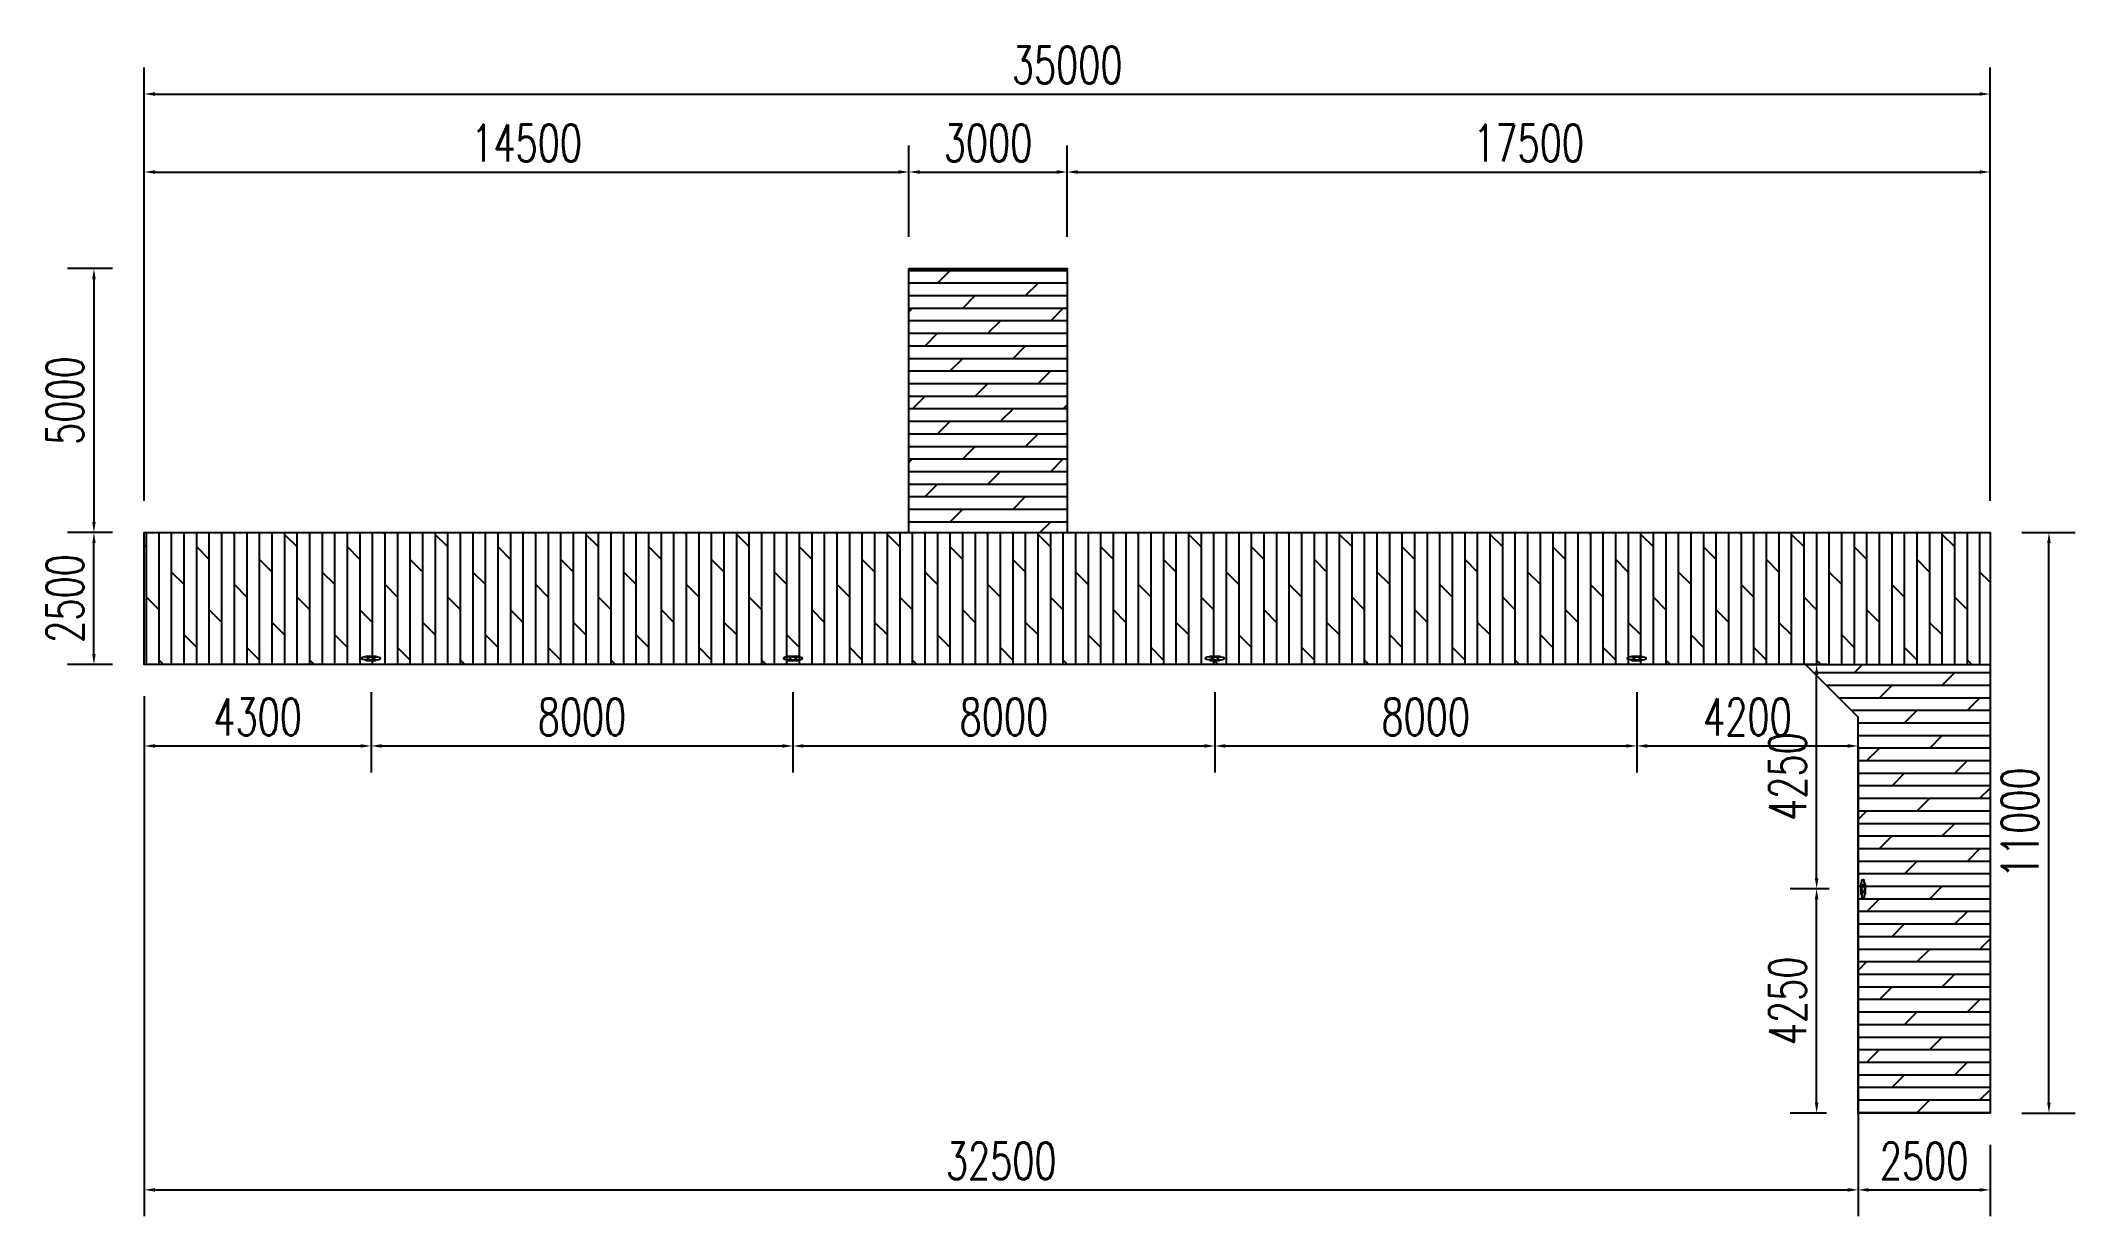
# Model space of a CAD drawing. Header units: millimetres. Extents: x -1491330 to -1355454, y 1413078 to 1531173.
# Drawn here: x -1461564 to -1422983, y 1413078 to 1435352 of the extents above; entities that cross this region are included whole.
import ezdxf

# ---------------------------------------------------------------- set-up
doc = ezdxf.new("R2010")
doc.units = ezdxf.units.MM
doc.header["$LTSCALE"] = 10
doc.layers.get('0').update_dxf_attribs({"linetype": 'CONTINUOUS'})
doc.layers.get('DEFPOINTS').update_dxf_attribs({"linetype": 'CONTINUOUS'})
for name, color, linetype in [('W- bollard系船栓', 4, 'CONTINUOUS'), ('W-STEEL_FRAME钢架', 3, 'CONTINUOUS'), ('W-WOOD_FLOOR木地板', 30, 'CONTINUOUS'), ('系船栓', 132, 'CONTINUOUS')]:
    doc.layers.add(name, color=color, linetype=linetype)
doc.styles.add('STANDARD_T3', font='simplex.shx', dxfattribs={"width": 0.7, "bigfont": 'gbcbig.shx'})
doc.dimstyles.new('W&&200', dxfattribs={"dimtxt": 700, "dimasz": 200, "dimexe": 500, "dimexo": 600, "dimgap": 200, "dimtad": 1, "dimdec": 0, "dimzin": 0, "dimdsep": 46, "dimtxsty": 'STANDARD_T3', "dimcen": 0.09, "dimclrd": 1, "dimclre": 1, "dimclrt": 7, "dimazin": 2, "dimtfac": 1, "dimtdec": 0, "dimtix": 1, "dimtmove": 2, "dimatfit": 3, "dimfxl": 0, "dimtolj": 1, "dimtzin": 0, "dimarcsym": 0})
pattern_1 = [(0, (-3011878.98, -1010947.8), (0, 238.122618), []), (45, (-3011879, -1010947.8), (-476.24491, 476.24491), [336.75638, -673.512])]

msp = doc.modelspace()

# ---------------------------------------------------------------- blocks, each defined once
blk = doc.blocks.new('*D267')
at = {"color": 1, "lineweight": -2, "transparency": 16777216}
for p, q in [((-1459600, 1426633), (-1459600, 1433364)), ((-1445100, 1431633), (-1445100, 1433364)), ((-1459400, 1432864), (-1445300, 1432864))]:
    blk.add_line(p, q, dxfattribs=at)
at = {"color": 1, "transparency": 16777216}
for points in [[(-1459400, 1432898), (-1459400, 1432831), (-1459600, 1432864)], [(-1445300, 1432898), (-1445300, 1432831), (-1445100, 1432864)]]:
    blk.add_solid(points, dxfattribs=at)
at = {"layer": 'DEFPOINTS', "color": 0, "transparency": 16777216}
for p in [(-1445100, 1432864), (-1445100, 1431033), (-1459600, 1426033)]:
    blk.add_point(p, dxfattribs=at)
at = {"color": 7, "transparency": 16777216, "insert": (-1452350, 1433414), "char_height": 700, "attachment_point": 5, "style": 'STANDARD_T3'}
blk.add_mtext('\\A1;14500', dxfattribs=at)
blk = doc.blocks.new('*D268')
at = {"color": 1, "lineweight": -2, "transparency": 16777216}
for p, q in [((-1445100, 1431633), (-1445100, 1433364)), ((-1442100, 1431633), (-1442100, 1433364)), ((-1444900, 1432864), (-1442300, 1432864))]:
    blk.add_line(p, q, dxfattribs=at)
at = {"color": 1, "transparency": 16777216}
for points in [[(-1444900, 1432898), (-1444900, 1432831), (-1445100, 1432864)], [(-1442300, 1432898), (-1442300, 1432831), (-1442100, 1432864)]]:
    blk.add_solid(points, dxfattribs=at)
at = {"layer": 'DEFPOINTS', "color": 0, "transparency": 16777216}
for p in [(-1442100, 1432864), (-1445100, 1431033), (-1442100, 1431033)]:
    blk.add_point(p, dxfattribs=at)
at = {"color": 7, "transparency": 16777216, "insert": (-1443600, 1433414), "char_height": 700, "attachment_point": 5, "style": 'STANDARD_T3'}
blk.add_mtext('\\A1;3000', dxfattribs=at)
blk = doc.blocks.new('*D272')
at = {"color": 1, "lineweight": -2, "transparency": 16777216}
for p, q in [((-1442100, 1431633), (-1442100, 1433364)), ((-1424600, 1426633), (-1424600, 1433364)), ((-1441900, 1432864), (-1424800, 1432864))]:
    blk.add_line(p, q, dxfattribs=at)
at = {"color": 1, "transparency": 16777216}
for points in [[(-1441900, 1432898), (-1441900, 1432831), (-1442100, 1432864)], [(-1424800, 1432898), (-1424800, 1432831), (-1424600, 1432864)]]:
    blk.add_solid(points, dxfattribs=at)
at = {"layer": 'DEFPOINTS', "color": 0, "transparency": 16777216}
for p in [(-1424600, 1432864), (-1442100, 1431033), (-1424600, 1426033)]:
    blk.add_point(p, dxfattribs=at)
at = {"color": 7, "transparency": 16777216, "insert": (-1433350, 1433414), "char_height": 700, "attachment_point": 5, "style": 'STANDARD_T3'}
blk.add_mtext('\\A1;17500', dxfattribs=at)
blk = doc.blocks.new('*D269')
at = {"color": 1, "lineweight": -2, "transparency": 16777216}
for p, q in [((-1460200, 1426033), (-1461055, 1426033)), ((-1460555, 1423733), (-1460555, 1425833)), ((-1460200, 1423533), (-1461055, 1423533))]:
    blk.add_line(p, q, dxfattribs=at)
at = {"color": 1, "transparency": 16777216}
for points in [[(-1460588, 1425833), (-1460522, 1425833), (-1460555, 1426033)], [(-1460588, 1423733), (-1460522, 1423733), (-1460555, 1423533)]]:
    blk.add_solid(points, dxfattribs=at)
at = {"layer": 'DEFPOINTS', "color": 0, "transparency": 16777216}
for p in [(-1460555, 1426033), (-1459600, 1426033), (-1459600, 1423533)]:
    blk.add_point(p, dxfattribs=at)
at = {"color": 7, "transparency": 16777216, "insert": (-1461105, 1424783), "char_height": 700, "attachment_point": 5, "rotation": 90, "style": 'STANDARD_T3'}
blk.add_mtext('\\A1;2500', dxfattribs=at)
blk = doc.blocks.new('*D273')
at = {"color": 1, "lineweight": -2, "transparency": 16777216}
for p, q in [((-1459600, 1422933), (-1459600, 1413078)), ((-1427100, 1421933), (-1427100, 1413078)), ((-1459400, 1413578), (-1427300, 1413578))]:
    blk.add_line(p, q, dxfattribs=at)
at = {"color": 1, "transparency": 16777216}
for points in [[(-1459400, 1413611), (-1459400, 1413544), (-1459600, 1413578)], [(-1427300, 1413611), (-1427300, 1413544), (-1427100, 1413578)]]:
    blk.add_solid(points, dxfattribs=at)
at = {"layer": 'DEFPOINTS', "color": 0, "transparency": 16777216}
for p in [(-1459600, 1423533), (-1427100, 1422533), (-1427100, 1413578)]:
    blk.add_point(p, dxfattribs=at)
at = {"color": 7, "transparency": 16777216, "insert": (-1443350, 1414128), "char_height": 700, "attachment_point": 5, "style": 'STANDARD_T3'}
blk.add_mtext('\\A1;32500', dxfattribs=at)
blk = doc.blocks.new('*D274')
at = {"color": 1, "lineweight": -2, "transparency": 16777216}
for p, q in [((-1427100, 1414433), (-1427100, 1413078)), ((-1424600, 1414433), (-1424600, 1413078)), ((-1426900, 1413578), (-1424800, 1413578))]:
    blk.add_line(p, q, dxfattribs=at)
at = {"color": 1, "transparency": 16777216}
for points in [[(-1426900, 1413611), (-1426900, 1413544), (-1427100, 1413578)], [(-1424800, 1413611), (-1424800, 1413544), (-1424600, 1413578)]]:
    blk.add_solid(points, dxfattribs=at)
at = {"layer": 'DEFPOINTS', "color": 0, "transparency": 16777216}
for p in [(-1427100, 1415033), (-1424600, 1415033), (-1424600, 1413578)]:
    blk.add_point(p, dxfattribs=at)
at = {"color": 7, "transparency": 16777216, "insert": (-1425850, 1414128), "char_height": 700, "attachment_point": 5, "style": 'STANDARD_T3'}
blk.add_mtext('\\A1;2500', dxfattribs=at)
blk = doc.blocks.new('*D270')
at = {"color": 1, "lineweight": -2, "transparency": 16777216}
for p, q in [((-1424000, 1426033), (-1422983, 1426033)), ((-1423483, 1415233), (-1423483, 1425833)), ((-1424000, 1415033), (-1422983, 1415033))]:
    blk.add_line(p, q, dxfattribs=at)
at = {"color": 1, "transparency": 16777216}
for points in [[(-1423517, 1425833), (-1423450, 1425833), (-1423483, 1426033)], [(-1423517, 1415233), (-1423450, 1415233), (-1423483, 1415033)]]:
    blk.add_solid(points, dxfattribs=at)
at = {"layer": 'DEFPOINTS', "color": 0, "transparency": 16777216}
for p in [(-1424600, 1426033), (-1423483, 1426033), (-1424600, 1415033)]:
    blk.add_point(p, dxfattribs=at)
at = {"color": 7, "transparency": 16777216, "insert": (-1424033, 1420533), "char_height": 700, "attachment_point": 5, "rotation": 90, "style": 'STANDARD_T3'}
blk.add_mtext('\\A1;11000', dxfattribs=at)
blk = doc.blocks.new('*D271')
at = {"color": 1, "lineweight": -2, "transparency": 16777216}
for p, q in [((-1460200, 1431033), (-1461055, 1431033)), ((-1460555, 1430833), (-1460555, 1426233)), ((-1460200, 1426033), (-1461055, 1426033))]:
    blk.add_line(p, q, dxfattribs=at)
at = {"color": 1, "transparency": 16777216}
for points in [[(-1460588, 1430833), (-1460522, 1430833), (-1460555, 1431033)], [(-1460588, 1426233), (-1460522, 1426233), (-1460555, 1426033)]]:
    blk.add_solid(points, dxfattribs=at)
at = {"layer": 'DEFPOINTS', "color": 0, "transparency": 16777216}
for p in [(-1459600, 1431033), (-1460555, 1426033), (-1459600, 1426033)]:
    blk.add_point(p, dxfattribs=at)
at = {"color": 7, "transparency": 16777216, "insert": (-1461105, 1428533), "char_height": 700, "attachment_point": 5, "rotation": 90, "style": 'STANDARD_T3'}
blk.add_mtext('\\A1;5000', dxfattribs=at)
blk = doc.blocks.new('*D275')
at = {"color": 1, "lineweight": -2, "transparency": 16777216}
for p, q in [((-1459600, 1426633), (-1459600, 1434842)), ((-1424600, 1426633), (-1424600, 1434842)), ((-1459400, 1434342), (-1424800, 1434342))]:
    blk.add_line(p, q, dxfattribs=at)
at = {"color": 1, "transparency": 16777216}
for points in [[(-1459400, 1434376), (-1459400, 1434309), (-1459600, 1434342)], [(-1424800, 1434376), (-1424800, 1434309), (-1424600, 1434342)]]:
    blk.add_solid(points, dxfattribs=at)
at = {"layer": 'DEFPOINTS', "color": 0, "transparency": 16777216}
for p in [(-1424600, 1434342), (-1459600, 1426033), (-1424600, 1426033)]:
    blk.add_point(p, dxfattribs=at)
at = {"color": 7, "transparency": 16777216, "insert": (-1442100, 1434892), "char_height": 700, "attachment_point": 5, "style": 'STANDARD_T3'}
blk.add_mtext('\\A1;35000', dxfattribs=at)
blk = doc.blocks.new('$matou$00000053')
at = {"layer": '系船栓'}
for p, q in [((-90, 40, 0), (90, 40, 0)), ((-70, 30, 0), (70, 30, 0)), ((-70, -30, 0), (-156, -23, 0)), ((-90, -40, 0), (90, -40, 0)), ((-70, -30, 0), (70, -30, 0)), ((70, -30, 0), (156, -23, 0))]:
    blk.add_line(p, q, dxfattribs=at)
at = {"layer": '系船栓', "elevation": 0}
for points in [[(-70, 30), (-156, 23)], [(70, 30), (156, 23)], [(175, 3), (175, -3)]]:
    blk.add_lwpolyline(points, dxfattribs=at)
at = {"layer": '系船栓'}
for centre, radius in [((-55, 0, 0), 15), ((-55, 0, 0), 10), ((55, 0, 0), 15), ((55, 0, 0), 10)]:
    blk.add_circle(centre, radius, dxfattribs=at)
for centre, radius, start, end in [((-152, 0, 0), 23, 98.951, 261.049), ((-85, 0, 0), 40.4, 97.8135, 139.5859), ((85, 0, 0), 40.4, 40.4141, 82.1865), ((152, 0, 0), 23, 278.951, 81.049), ((-85, 0, 0), 40.4, 220.4141, 262.1865), ((85, 0, 0), 40.4, 277.8135, 319.5859)]:
    blk.add_arc(centre, radius, start, end, dxfattribs=at)
blk = doc.blocks.new('*U278')
at = {"layer": 'W- bollard系船栓', "lineweight": 0, "xscale": -1, "rotation": 180}
blk.add_blockref('$matou$00000053', (0, 0, 0), dxfattribs=at)
blk = doc.blocks.new('*U279')
at = {"layer": 'W-WOOD_FLOOR木地板', "color": 0, "linetype": 'ByBlock', "lineweight": -2, "transparency": 16777216}
for p in [(0, 0), (8000, 0), (16000, 0), (24000, 0)]:
    blk.add_blockref('*U278', p, dxfattribs=at)
blk = doc.blocks.new('*D283')
at = {"color": 1, "lineweight": -2, "transparency": 16777216}
for p, q in [((-1427649, 1419283), (-1428389, 1419283)), ((-1427889, 1415233), (-1427889, 1419083)), ((-1427700, 1415033), (-1428389, 1415033))]:
    blk.add_line(p, q, dxfattribs=at)
at = {"color": 1, "transparency": 16777216}
for points in [[(-1427922, 1419083), (-1427855, 1419083), (-1427889, 1419283)], [(-1427922, 1415233), (-1427855, 1415233), (-1427889, 1415033)]]:
    blk.add_solid(points, dxfattribs=at)
at = {"layer": 'DEFPOINTS', "color": 0, "transparency": 16777216}
for p in [(-1427889, 1419283), (-1427049, 1419283), (-1427100, 1415033)]:
    blk.add_point(p, dxfattribs=at)
at = {"color": 7, "transparency": 16777216, "insert": (-1428439, 1417158), "char_height": 700, "attachment_point": 5, "rotation": 90, "style": 'STANDARD_T3'}
blk.add_mtext('\\A1;4250', dxfattribs=at)
blk = doc.blocks.new('*D284')
at = {"color": 1, "lineweight": -2, "transparency": 16777216}
for p, q in [((-1427692, 1423533), (-1428389, 1423533)), ((-1427889, 1419483), (-1427889, 1423333)), ((-1427649, 1419283), (-1428389, 1419283))]:
    blk.add_line(p, q, dxfattribs=at)
at = {"color": 1, "transparency": 16777216}
for points in [[(-1427922, 1423333), (-1427855, 1423333), (-1427889, 1423533)], [(-1427922, 1419483), (-1427855, 1419483), (-1427889, 1419283)]]:
    blk.add_solid(points, dxfattribs=at)
at = {"layer": 'DEFPOINTS', "color": 0, "transparency": 16777216}
for p in [(-1427889, 1423533), (-1427092, 1423533), (-1427049, 1419283)]:
    blk.add_point(p, dxfattribs=at)
at = {"color": 7, "transparency": 16777216, "insert": (-1428439, 1421408), "char_height": 700, "attachment_point": 5, "rotation": 90, "style": 'STANDARD_T3'}
blk.add_mtext('\\A1;4250', dxfattribs=at)
blk = doc.blocks.new('*D285')
at = {"color": 1, "lineweight": -2, "transparency": 16777216}
for p, q in [((-1459600, 1422933), (-1459600, 1421489)), ((-1455300, 1423010), (-1455300, 1421489)), ((-1459400, 1421989), (-1455500, 1421989))]:
    blk.add_line(p, q, dxfattribs=at)
at = {"color": 1, "transparency": 16777216}
for points in [[(-1459400, 1422023), (-1459400, 1421956), (-1459600, 1421989)], [(-1455500, 1422023), (-1455500, 1421956), (-1455300, 1421989)]]:
    blk.add_solid(points, dxfattribs=at)
at = {"layer": 'DEFPOINTS', "color": 0, "transparency": 16777216}
for p in [(-1459600, 1423533), (-1455300, 1423610), (-1455300, 1421989)]:
    blk.add_point(p, dxfattribs=at)
at = {"color": 7, "transparency": 16777216, "insert": (-1457450, 1422539), "char_height": 700, "attachment_point": 5, "style": 'STANDARD_T3'}
blk.add_mtext('\\A1;4300', dxfattribs=at)
blk = doc.blocks.new('*D286')
at = {"color": 1, "lineweight": -2, "transparency": 16777216}
for p, q in [((-1455300, 1423010), (-1455300, 1421489)), ((-1447300, 1423010), (-1447300, 1421489)), ((-1455100, 1421989), (-1447500, 1421989))]:
    blk.add_line(p, q, dxfattribs=at)
at = {"color": 1, "transparency": 16777216}
for points in [[(-1455100, 1422023), (-1455100, 1421956), (-1455300, 1421989)], [(-1447500, 1422023), (-1447500, 1421956), (-1447300, 1421989)]]:
    blk.add_solid(points, dxfattribs=at)
at = {"layer": 'DEFPOINTS', "color": 0, "transparency": 16777216}
for p in [(-1455300, 1423610), (-1447300, 1423610), (-1447300, 1421989)]:
    blk.add_point(p, dxfattribs=at)
at = {"color": 7, "transparency": 16777216, "insert": (-1451300, 1422539), "char_height": 700, "attachment_point": 5, "style": 'STANDARD_T3'}
blk.add_mtext('\\A1;8000', dxfattribs=at)
blk = doc.blocks.new('*D287')
at = {"color": 1, "lineweight": -2, "transparency": 16777216}
for p, q in [((-1447300, 1423010), (-1447300, 1421489)), ((-1439300, 1423010), (-1439300, 1421489)), ((-1447100, 1421989), (-1439500, 1421989))]:
    blk.add_line(p, q, dxfattribs=at)
at = {"color": 1, "transparency": 16777216}
for points in [[(-1447100, 1422023), (-1447100, 1421956), (-1447300, 1421989)], [(-1439500, 1422023), (-1439500, 1421956), (-1439300, 1421989)]]:
    blk.add_solid(points, dxfattribs=at)
at = {"layer": 'DEFPOINTS', "color": 0, "transparency": 16777216}
for p in [(-1447300, 1423610), (-1439300, 1423610), (-1439300, 1421989)]:
    blk.add_point(p, dxfattribs=at)
at = {"color": 7, "transparency": 16777216, "insert": (-1443300, 1422539), "char_height": 700, "attachment_point": 5, "style": 'STANDARD_T3'}
blk.add_mtext('\\A1;8000', dxfattribs=at)
blk = doc.blocks.new('*D288')
at = {"color": 1, "lineweight": -2, "transparency": 16777216}
for p, q in [((-1439300, 1423010), (-1439300, 1421489)), ((-1431300, 1423010), (-1431300, 1421489)), ((-1439100, 1421989), (-1431500, 1421989))]:
    blk.add_line(p, q, dxfattribs=at)
at = {"color": 1, "transparency": 16777216}
for points in [[(-1439100, 1422023), (-1439100, 1421956), (-1439300, 1421989)], [(-1431500, 1422023), (-1431500, 1421956), (-1431300, 1421989)]]:
    blk.add_solid(points, dxfattribs=at)
at = {"layer": 'DEFPOINTS', "color": 0, "transparency": 16777216}
for p in [(-1439300, 1423610), (-1431300, 1423610), (-1431300, 1421989)]:
    blk.add_point(p, dxfattribs=at)
at = {"color": 7, "transparency": 16777216, "insert": (-1435300, 1422539), "char_height": 700, "attachment_point": 5, "style": 'STANDARD_T3'}
blk.add_mtext('\\A1;8000', dxfattribs=at)
blk = doc.blocks.new('*D289')
at = {"color": 1, "lineweight": -2, "transparency": 16777216}
for p, q in [((-1431300, 1423010), (-1431300, 1421489)), ((-1431100, 1421989), (-1427300, 1421989)), ((-1427100, 1421933), (-1427100, 1421489))]:
    blk.add_line(p, q, dxfattribs=at)
at = {"color": 1, "transparency": 16777216}
for points in [[(-1431100, 1422023), (-1431100, 1421956), (-1431300, 1421989)], [(-1427300, 1422023), (-1427300, 1421956), (-1427100, 1421989)]]:
    blk.add_solid(points, dxfattribs=at)
at = {"layer": 'DEFPOINTS', "color": 0, "transparency": 16777216}
for p in [(-1431300, 1423610), (-1427100, 1422533), (-1427100, 1421989)]:
    blk.add_point(p, dxfattribs=at)
at = {"color": 7, "transparency": 16777216, "insert": (-1429200, 1422539), "char_height": 700, "attachment_point": 5, "style": 'STANDARD_T3'}
blk.add_mtext('\\A1;4200', dxfattribs=at)

# ---------------------------------------------------------------- dimensions: what is measured, and where the dimension line sits
for base, p1, p2, picture, middle in [((-1424599.9, 1434342.3), (-1459599.9, 1426033.5), (-1424599.9, 1426033.5), '*D275', (-1442099.9, 1434892.3)), ((-1445099.9, 1432864.3), (-1459599.9, 1426033.5), (-1445099.9, 1431033.5), '*D267', (-1452349.9, 1433414.3)), ((-1442099.9, 1432864.3), (-1445099.9, 1431033.5), (-1442099.9, 1431033.5), '*D268', (-1443599.9, 1433414.3)), ((-1424599.9, 1432864.3), (-1442099.9, 1431033.5), (-1424599.9, 1426033.5), '*D272', (-1433349.9, 1433414.3)), ((-1455299.9, 1421989.2), (-1459599.9, 1423533.5), (-1455299.9, 1423610.2), '*D285', (-1457449.9, 1422539.2)), ((-1427099.9, 1413577.6), (-1459599.9, 1423533.5), (-1427099.9, 1422533.5), '*D273', (-1443349.9, 1414127.6)), ((-1447299.9, 1421989.2), (-1455299.9, 1423610.2), (-1447299.9, 1423610.2), '*D286', (-1451299.9, 1422539.2)), ((-1439299.9, 1421989.2), (-1447299.9, 1423610.2), (-1439299.9, 1423610.2), '*D287', (-1443299.9, 1422539.2)), ((-1431299.9, 1421989.2), (-1439299.9, 1423610.2), (-1431299.9, 1423610.2), '*D288', (-1435299.9, 1422539.2)), ((-1427099.9, 1421989.2), (-1431299.9, 1423610.2), (-1427099.9, 1422533.5), '*D289', (-1429199.9, 1422539.2)), ((-1424599.9, 1413577.6), (-1427099.9, 1415033.5), (-1424599.9, 1415033.5), '*D274', (-1425849.9, 1414127.6))]:
    dim = msp.add_linear_dim(base=base, p1=p1, p2=p2, dimstyle='W&&200')
    dim.commit()
    dim.dimension.update_dxf_attribs({"geometry": picture, "text_midpoint": middle})
for base, p1, p2, picture, middle in [((-1460555.1, 1426033.5), (-1459599.9, 1431033.5), (-1459599.9, 1426033.5), '*D271', (-1461105.1, 1428533.5)), ((-1460555.1, 1426033.5), (-1459599.9, 1423533.5), (-1459599.9, 1426033.5), '*D269', (-1461105.1, 1424783.5)), ((-1423483.5, 1426033.5), (-1424599.9, 1415033.5), (-1424599.9, 1426033.5), '*D270', (-1424033.5, 1420533.5)), ((-1427888.6, 1423533.5), (-1427049.3, 1419283.4), (-1427091.6, 1423533.5), '*D284', (-1428438.6, 1421408.4)), ((-1427888.6, 1419283.4), (-1427099.9, 1415033.5), (-1427049.3, 1419283.4), '*D283', (-1428438.6, 1417158.4))]:
    dim = msp.add_linear_dim(base=base, p1=p1, p2=p2, angle=90, dimstyle='W&&200')
    dim.commit()
    dim.dimension.update_dxf_attribs({"geometry": picture, "text_midpoint": middle})

# ---------------------------------------------------------------- hatches: boundary and pattern name
at = {"layer": 'W-WOOD_FLOOR木地板'}
h = msp.add_hatch(dxfattribs=at)
h.set_pattern_fill('DOLMIT', color=256, scale=300)
h.set_pattern_definition(pattern_1)
h.paths.add_polyline_path([(-1442099.9, 1431033.5), (-1445099.9, 1431033.5), (-1445099.9, 1426033.5), (-1442099.9, 1426033.5)])
h = msp.add_hatch(dxfattribs=at)
h.set_pattern_fill('DOLMIT', color=256, scale=300, angle=90)
h.set_pattern_definition([(90, (-3011878.98, -1010947.8), (-238.122618, 1e-14), []), (135, (-3011879, -1010947.8), (-476.24491, -476.24491), [336.75638, -673.512])])
h.paths.add_polyline_path([(-1424599.9, 1426033.5), (-1442099.9, 1426033.5), (-1445099.9, 1426033.5), (-1459599.9, 1426033.5), (-1459599.9, 1423533.5), (-1428099.9, 1423533.5), (-1424599.9, 1423533.5)])
h = msp.add_hatch(dxfattribs=at)
h.set_pattern_fill('DOLMIT', color=256, scale=300)
h.set_pattern_definition(pattern_1)
h.paths.add_polyline_path([(-1424599.9, 1423533.5), (-1428099.9, 1423533.5), (-1427099.9, 1422533.5), (-1427099.9, 1415033.5), (-1424599.9, 1415033.5)])

# ---------------------------------------------------------------- linework, layer by layer
at = {"layer": 'W-STEEL_FRAME钢架'}
for p, q in [((-1445099.9, 1426033.5), (-1442099.9, 1426033.5)), ((-1428099.9, 1423533.5), (-1424599.9, 1423533.5))]:
    msp.add_line(p, q, dxfattribs=at)
msp.add_lwpolyline([(-1445099.9, 1431033.5), (-1442099.9, 1431033.5), (-1442099.9, 1426033.5), (-1424599.9, 1426033.5), (-1424599.9, 1415033.5), (-1427099.9, 1415033.5), (-1427099.9, 1422533.5), (-1428099.9, 1423533.5), (-1459599.9, 1423533.5), (-1459599.9, 1426033.5), (-1445099.9, 1426033.5), (-1445099.9, 1431033.5)], dxfattribs=at)

# ---------------------------------------------------------------- block references
at = {"layer": 'W- bollard系船栓', "lineweight": 0, "xscale": -1, "rotation": 90}
msp.add_blockref('$matou$00000053', (-1427009.3, 1419283.4, 0), dxfattribs=at)
at = {"layer": 'W-WOOD_FLOOR木地板'}
msp.add_blockref('*U279', (-1455299.9, 1423650.2), dxfattribs=at)

msp.set_redraw_order([(e.dxf.handle, doc.entitydb.next_handle()) for e in msp.query("TEXT MTEXT ATTDEF DIMENSION ARC_DIMENSION")])  # texts and dimensions are drawn at this point

doc.saveas('drawing.dxf')
